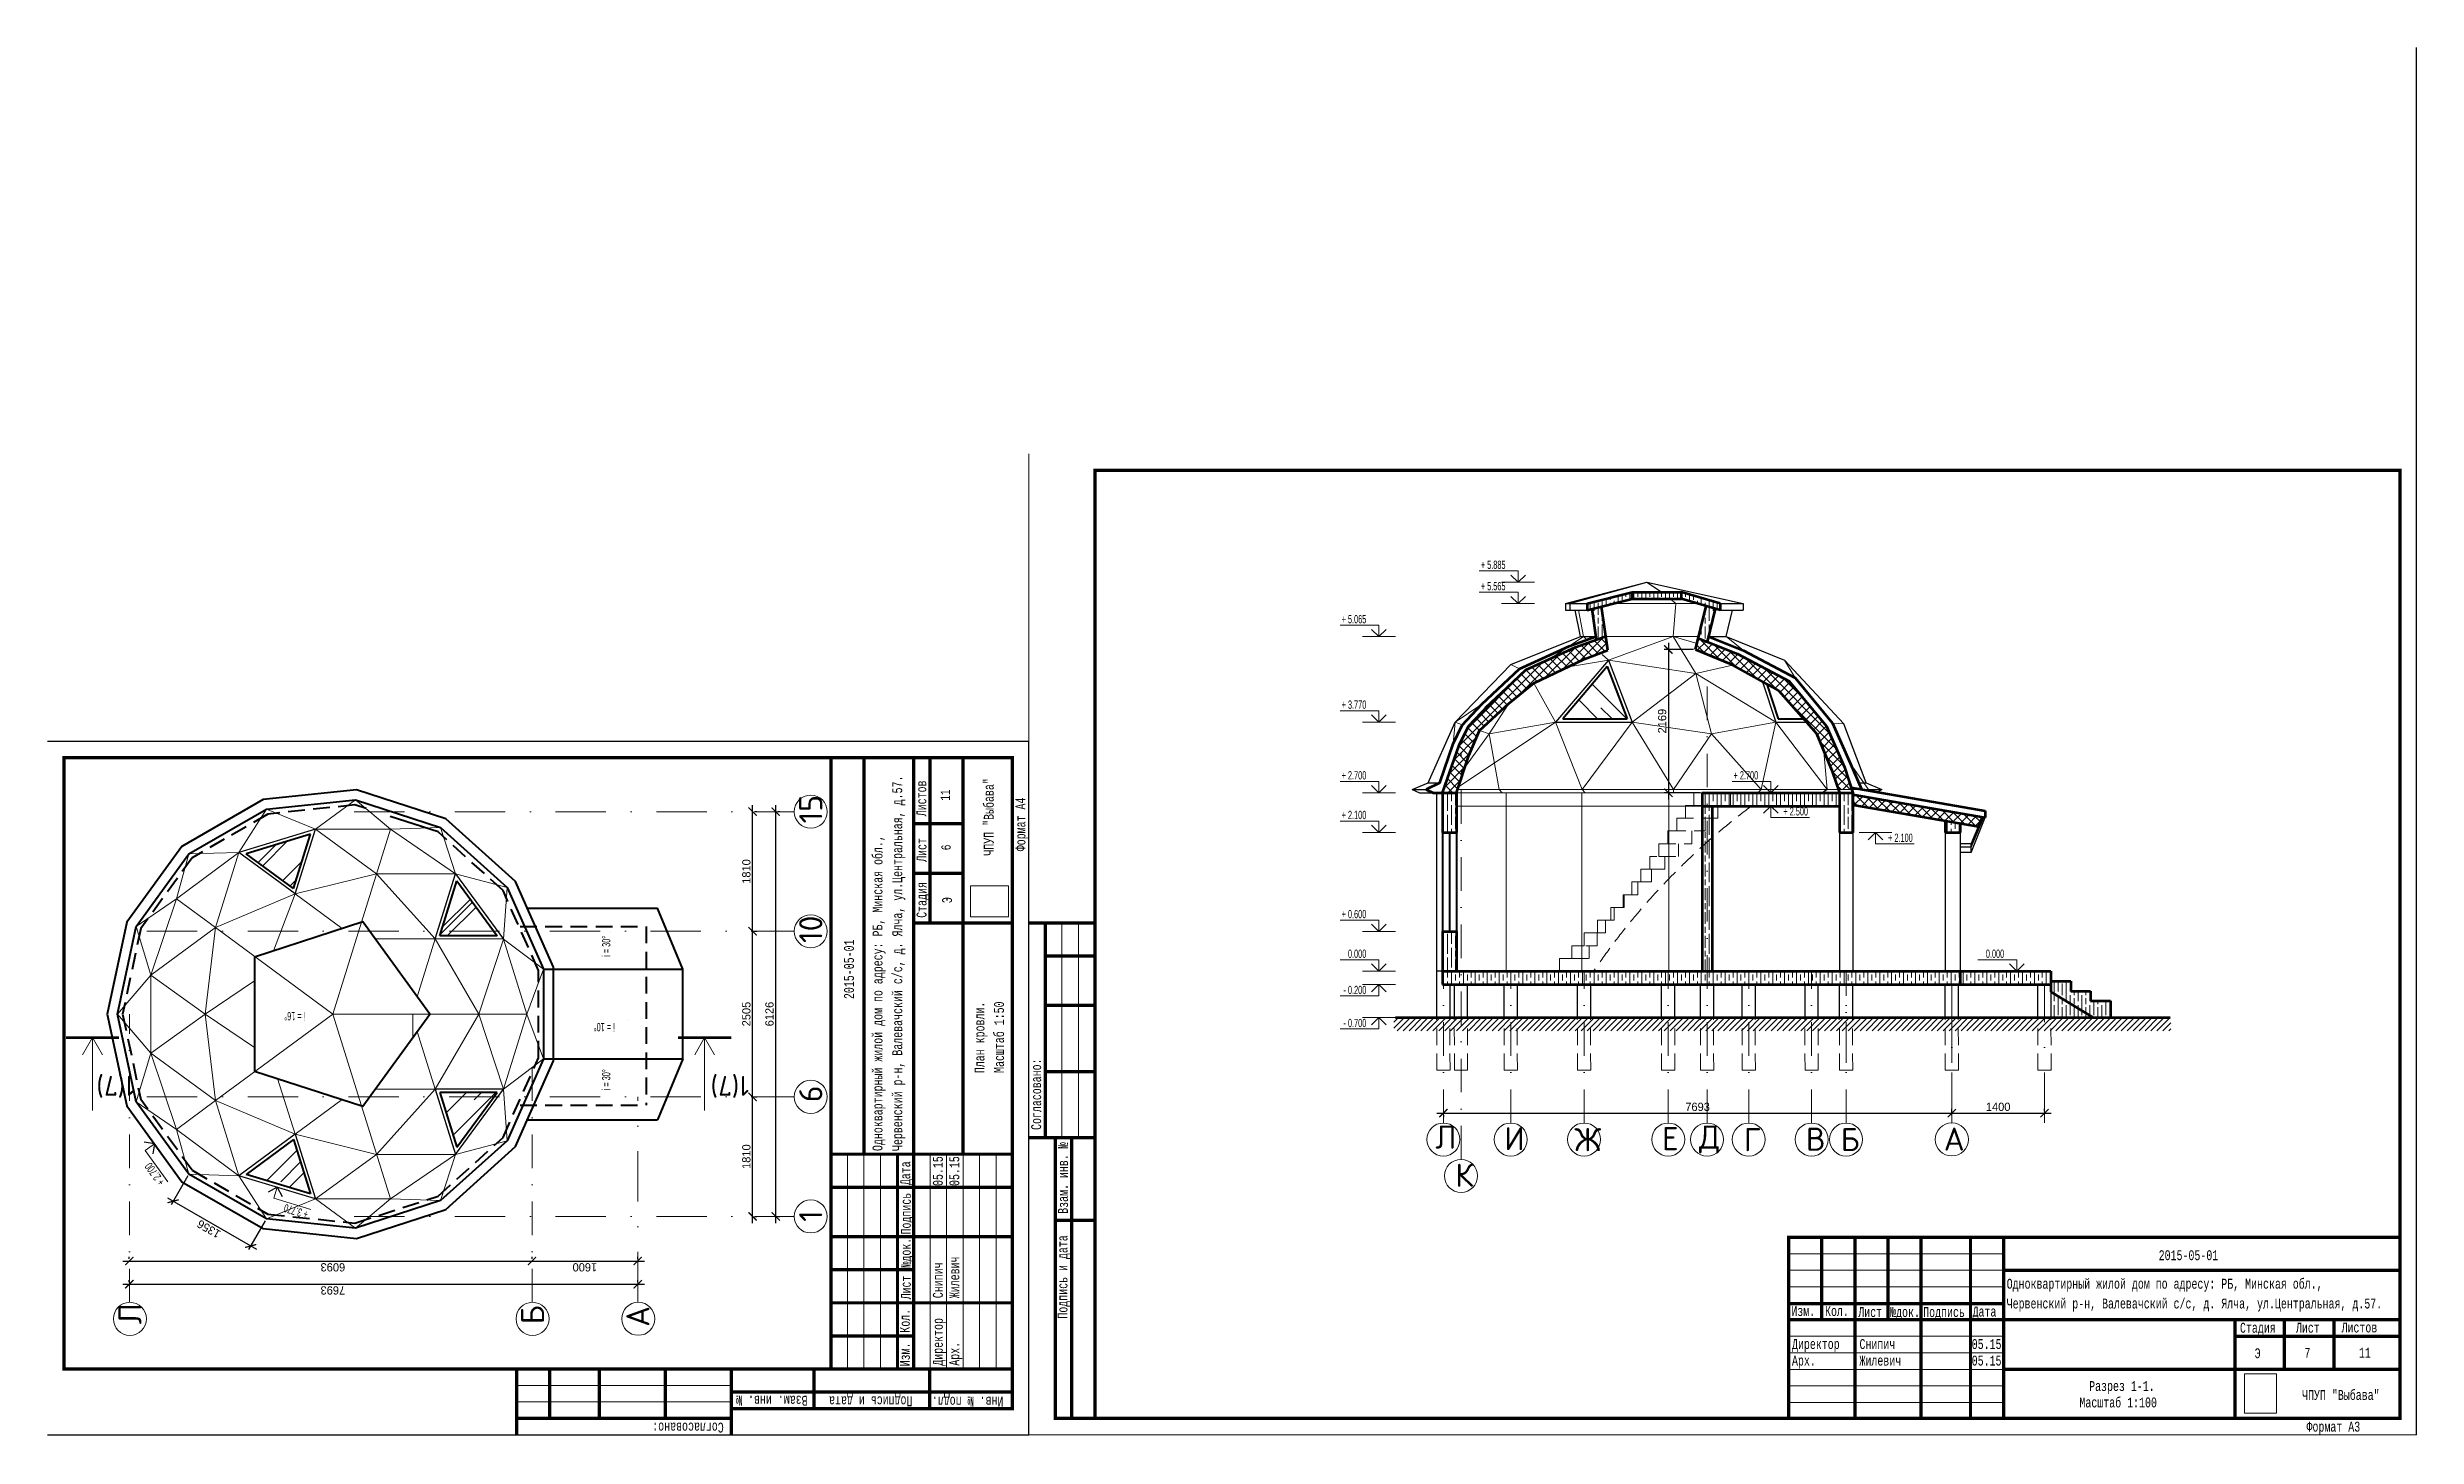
# Model space of a CAD drawing. Header units: millimetres. Extents: x -1532494 to -7068, y -619762 to -143013.
# Drawn here: x -110757 to -74907, y -206038 to -185013 of the extents above; entities that cross this region are included whole.
import ezdxf

# ---------------------------------------------------------------- set-up
doc = ezdxf.new("R2010")
doc.units = ezdxf.units.MM
for name, pattern in [('DASHED', [19.05, 12.7, -6.35]), ('GOST2.303 5', [24, 20, -1.5, 1, -1.5]), ('штриховая', [19.05, 12.7, -6.35]), ('штрихпунктирнаяX2', [50.8, 25.4, -12.7, 0, -12.7])]:
    doc.linetypes.add(name, pattern=pattern)
doc.layers.get('0').update_dxf_attribs({"color": 251, "lineweight": 15})
for name, color, linetype, lineweight in [('заливка', 252, 'Continuous', 13), ('Кровля', 170, 'Continuous', 40), ('линия', 7, 'Continuous', 30), ('окна', 142, 'Continuous', 20), ('Окно', 144, 'Continuous', 40), ('Оси', 7, 'штрихпунктирнаяX2', 18), ('размеры', 7, 'Continuous', 18), ('разрез', 7, 'Continuous', 80), ('Стены', 7, 'Continuous', 60), ('уровень земли', 7, 'Continuous', 120), ('штриховая', 160, 'штриховая', 18), ('штриховая стены', 250, 'штриховая', 40)]:
    doc.layers.add(name, color=color, linetype=linetype, lineweight=lineweight)
doc.layers.add('рамка', color=105, linetype='Continuous', lineweight=30, plot=False)
doc.styles.add('GOST', font='cour.ttf', dxfattribs={"width": 0.6, "height": 3})
doc.styles.add('Style1', font='cour.ttf', dxfattribs={"width": 0.61, "height": 2.5})
doc.styles.add('style2', font='cour.ttf', dxfattribs={"width": 0.6, "height": 3})
doc.dimstyles.new('ISO-25', dxfattribs={"dimscale": 50, "dimtxt": 2.5, "dimasz": 2.5, "dimexe": 1.25, "dimexo": 0.625, "dimtad": 1, "dimdec": 0, "dimtxsty": 'Standard', "dimblk": 'ARCHTICK', "dimcen": 2.5, "dimdle": 2, "dimclrt": 256, "dimadec": 0, "dimazin": 0, "dimtfac": 1, "dimtdec": 0, "dimtmove": 1, "dimatfit": 2, "dimfxl": 1, "dimarcsym": 0})
picture_1 = doc.add_image_def('image1.jpg', size_in_pixel=(187, 229))
picture_2 = doc.add_image_def('image2.jpg', size_in_pixel=(187, 229))
picture_3 = doc.add_image_def('image3.jpg', size_in_pixel=(187, 229))
pattern_1 = [(225, (168057963.9, 308240142.55), (-646.5784407, -1724.2091752), [11430, -1524, 3810, -762]), (225, (168057516.7, 308239156.5), (1255.4398057, -177.8090712), [2286, -251.46, 4572, -571.5]), (225, (168058152.47, 308239415.15), (-2440.8336137, -3162.84620584), [6096, -1066.8, 3048, -762])]
pattern_2 = [(225, (168060892.9, 308241383.5), (-646.5784407, -1724.2091752), [11430, -1524, 3810, -762]), (225, (168060445.6, 308240397.4), (1255.4398057, -177.8090712), [2286, -251.46, 4572, -571.5]), (225, (168061081.45, 308240656.07), (-2440.8336137, -3162.84620584), [6096, -1066.8, 3048, -762])]
pattern_3 = [(90, (-77270.66, 140.27), (180, -1e-14), [300, -60]), (90, (-77210.66, 80.27), (180, -1e-14), [180, -45, 90, -45]), (90, (-77150.66, -9.73), (180, -1e-14), [300, -60])]

msp = doc.modelspace()

# ---------------------------------------------------------------- texts
at = {"color": 7, "width": 730.487, "style": 'Style1'}
for s, insert, char_height, attachment_point, rotation in [('{\\fArial|b0|i0|c0|p34; i =\\fArial|b0|i0|c204|p34; 30\\fArial|b0|i0|c0|p34;%%D}', (-102364, -198808.1), 125, 1, 90), ('{\\fArial|b0|i0|c0|p34; i =\\fArial|b0|i0|c204|p34; 16\\fArial|b0|i0|c0|p34;%%D}', (-106823.5, -199738.9), 125, 1, 180), ('{\\fArial|b0|i0|c0|p34; i =\\fArial|b0|i0|c204|p34; \\fArial|b0|i0|c0|p34;1\\fArial|b0|i0|c204|p34;0\\fArial|b0|i0|c0|p34;%%D}', (-102489.9, -199903.7), 125.0001, 3, 180), ('{\\fArial|b0|i0|c0|p34; i =\\fArial|b0|i0|c204|p34; 30\\fArial|b0|i0|c0|p34;%%D}', (-102364, -200478.4), 125, 3, 90)]:
    msp.add_mtext(s, dxfattribs=dict(at, insert=insert, char_height=char_height, attachment_point=attachment_point, rotation=rotation))
at = {"layer": 'размеры', "color": 7, "linetype": 'ByBlock', "style": 'style2', "width": 0.6}
msp.add_text('11', height=141.19, rotation=90, dxfattribs=at).set_placement((-97101.3, -196414.1))
at = {"layer": 'размеры', "style": 'GOST', "width": 0.6}
msp.add_text('Формат А4', height=150, rotation=90, dxfattribs=at).set_placement((-95958, -197179.2))
at = {"layer": 'размеры', "color": 10, "linetype": 'ByBlock', "style": 'style2', "width": 0.6}
msp.add_text('6', height=141.2, rotation=90, dxfattribs=at).set_placement((-97088.2, -197164.1))
at = {"layer": 'размеры', "color": 7, "linetype": 'GOST2.303 5', "style": 'style2', "width": 0.6}
for s, rotation, p in [('План кровли.', 90, (-96578, -200537.6)), (' Масштаб 1:50', 90, (-96281.9, -200625)), ('Согласовано:', 90, (-95720.3, -201397.6)), ('Взам. инв. №', 90, (-95314.3, -202666.6)), ('Подпись и дата', 90, (-95322, -204252.9)), ('Взам. инв. №', 180, (-99253.7, -205420.6)), ('Подпись и дата', 180, (-97667.5, -205428.4)), ('Инв. № подл.', 180, (-96291.8, -205435.4)), ('Согласовано:', 180, (-100522.8, -205826.7))]:
    msp.add_text(s, height=150, rotation=rotation, dxfattribs=at).set_placement(p)
at = {"layer": 'размеры', "color": 6, "linetype": 'GOST2.303 5', "style": 'style2', "width": 0.6}
msp.add_text('7', height=150, dxfattribs=at).set_placement((-76604.2, -204845.6))
at = {"layer": 'размеры', "linetype": 'GOST2.303 5', "style": 'style2', "width": 0.6}
msp.add_text('11', height=150, dxfattribs=at).set_placement((-75779.6, -204842.9))
at = {"layer": 'размеры', "color": 7, "linetype": 'GOST2.303 5', "style": 'style2', "width": 0.6}
for s, p in [('Разрез 1-1.', (-79862.3, -205347.6)), ('Масштаб 1:100', (-80008.9, -205596.3))]:
    msp.add_text(s, height=150, dxfattribs=at).set_placement(p)
at = {"layer": 'размеры', "style": 'GOST', "width": 0.6}
msp.add_text('Формат А3', height=150, dxfattribs=at).set_placement((-76572.8, -205962.4))
at = {"layer": 'размеры', "color": 7, "char_height": 125, "width": 730.487, "style": 'Style1'}
for s, insert, attachment_point in [('{\\fArial|b0|i0|c204|p34;+ 5.885}', (-88693.3, -192781.4), 3), ('{\\fArial|b0|i0|c204|p34;+ 5.565}', (-88693.3, -193104.3), 3), ('{\\fArial|b0|i0|c204|p34;+ 5.065}', (-90800, -193604.3), 3), ('{\\fArial|b0|i0|c204|p34;+ 3.770}', (-90800, -194897.7), 3), ('{\\fArial|b0|i0|c204|p34;+ 2.700}', (-90800, -195967.5), 3), ('{\\fArial|b0|i0|c204|p34;+ 2.700}', (-84869.6, -195967.5), 3), ('{\\fArial|b0|i0|c204|p34;+ 2.100}', (-90800, -196567.5), 3), ('{\\fArial|b0|i0|c204|p34;+ 2.500}', (-84488.7, -196639.6), 7), ('{\\fArial|b0|i0|c204|p34;+ 2.100}', (-82904.5, -197039.6), 7), ('{\\fArial|b0|i0|c204|p34;+ 0.600}', (-90800, -198067.5), 3), ('{\\fArial|b0|i0|c204|p34; 0.000}', (-90800, -198667.5), 3), ('{\\fArial|b0|i0|c204|p34; 0.000}', (-81147.6, -198667.5), 3), ('{\\fArial|b0|i0|c204|p34; - 0.200}', (-90800, -199342.7), 9), ('{\\fArial|b0|i0|c204|p34; - 0.700}', (-90800, -199842.7), 9)]:
    msp.add_mtext(s, dxfattribs=dict(at, insert=insert, attachment_point=attachment_point))
at = {"layer": 'размеры'}
for s, insert, char_height, attachment_point, rotation in [('{\\fISOCPEUR|b0|i0|c204|p34;15}', (-99381.6, -196757.1), 350, 1, 90), ('{\\fISOCPEUR|b0|i0|c204|p34;10}', (-99381.6, -198567.5), 350, 1, 90), ('{\\fISOCPEUR|b0|i0|c204|p34;1(\\fISOCPEUR|b0|i0|c0|p34;7\\fISOCPEUR|b0|i0|c204|p34;)}', (-110016.2, -200879.7), 300, 3, 180), ('{\\fISOCPEUR|b0|i0|c204|p34;1(\\fISOCPEUR|b0|i0|c0|p34;7\\fISOCPEUR|b0|i0|c204|p34;)}', (-100722.6, -200879.7), 300, 3, 180), ('{\\fISOCPEUR|b0|i0|c204|p34;6}', (-99381.6, -200977.6), 350, 1, 90), ('{\\fISOCPEUR|b0|i0|c204|p34;1}', (-99381.6, -202788), 350, 1, 90), ('{\\fISOCPEUR|b0|i0|c204|p34;Л}', (-109683.3, -204337.5), 350, 1, 90), ('{\\fISOCPEUR|b0|i0|c204|p34;Б}', (-103590.6, -204337.5), 350, 1, 90), ('{\\fISOCPEUR|b0|i0|c204|p34;А}', (-101997.4, -204376.6), 350, 1, 90)]:
    msp.add_mtext_dynamic_manual_height_columns(s, width=6.114, gutter_width=12.5, heights=[0], dxfattribs=dict(at, insert=insert, char_height=char_height, attachment_point=attachment_point, rotation=rotation))
at = {"layer": 'размеры', "char_height": 350, "attachment_point": 1}
for s, insert in [('{\\fISOCPEUR|b0|i0|c204|p34;Л}', (-89755.1, -201329.9)), ('{\\fISOCPEUR|b0|i0|c204|p34;И}', (-88710.9, -201353.2)), ('{\\fISOCPEUR|b0|i0|c204|p34;Ж}', (-87651.3, -201368.5)), ('{\\fISOCPEUR|b0|i0|c204|p34;Е}', (-86328, -201353.2)), ('{\\fISOCPEUR|b0|i0|c204|p34;Д}', (-85765.2, -201329.9)), ('{\\fISOCPEUR|b0|i0|c204|p34;Г}', (-85087.1, -201369)), ('{\\fISOCPEUR|b0|i0|c204|p34;В}', (-84147.5, -201361.2)), ('{\\fISOCPEUR|b0|i0|c204|p34;Б}', (-83621.8, -201367.3)), ('{\\fISOCPEUR|b0|i0|c204|p34;А}', (-82061.5, -201359.6)), ('{\\fISOCPEUR|b0|i0|c204|p34;К}', (-89452, -201906.3))]:
    msp.add_mtext_dynamic_manual_height_columns(s, width=6.114, gutter_width=12.5, heights=[0], dxfattribs=dict(at, insert=insert))
at = {"layer": 'размеры', "color": 7, "char_height": 125, "width": 730.487, "attachment_point": 3, "style": 'Style1'}
for s, insert, rotation in [('{\\fArial|b0|i0|c204|p34;+ 2.700}', (-109292.5, -201951.7), 125.72622), ('{\\fArial|b0|i0|c204|p34;+ 3.770}', (-107193.4, -202633.9), 163.01136)]:
    msp.add_mtext(s, dxfattribs=dict(at, insert=insert, rotation=rotation))

# ---------------------------------------------------------------- blocks, each defined once
blk = doc.blocks.new('вакепкеакепке')
at = {"color": 7, "linetype": 'GOST2.303 5'}
for p, q in [((168051385, 308359340), (168057885, 308359340)), ((168051385, 308358840), (168057885, 308358840)), ((168051385, 308358340), (168057885, 308358340)), ((168051385, 308356840), (168057885, 308356840)), ((168051385, 308356340), (168057885, 308356340)), ((168051385, 308355840), (168057885, 308355840)), ((168051385, 308355340), (168057885, 308355340)), ((168051385, 308354840), (168057885, 308354840))]:
    blk.add_line(p, q, dxfattribs=at)
at = {"const_width": 100}
blk.add_lwpolyline([(168051385, 308359840), (168069885, 308359840), (168069885, 308354353), (168051385, 308354353)], close=True, dxfattribs=at)
for points in [[(168052385, 308359840), (168052385, 308357340)], [(168053385, 308359887), (168053385, 308354400)], [(168054385, 308359887), (168054385, 308357340)], [(168055385, 308354400), (168055385, 308359887)], [(168056885, 308359887), (168056885, 308354400)], [(168057885, 308354353), (168057885, 308359840)], [(168057931, 308358840), (168069885, 308358840)], [(168057885, 308357826), (168051385, 308357826)], [(168057885, 308357340), (168051385, 308357340)], [(168057885, 308357340), (168069885, 308357340)], [(168064885, 308354353), (168064885, 308357340)], [(168064885, 308356840), (168069885, 308356840)], [(168066385, 308357340), (168066385, 308355840)], [(168067885, 308357340), (168067885, 308355840)], [(168057885, 308355840), (168069885, 308355840)]]:
    blk.add_lwpolyline(points, dxfattribs=at)
at = {"color": 7, "linetype": 'GOST2.303 5', "style": 'style2', "width": 0.6}
for s, p in [('2015-05-01', (168062579, 308359144)), ('Одноквартирный жилой дом по адресу: РБ, Минская обл.,  ', (168057980, 308358281)), ('Изм.', (168051464, 308357455)), ('Кол.', (168052482, 308357455)), ('Лист', (168053488, 308357424)), ('№док.', (168054453, 308357424)), ('Подпись', (168055453, 308357424)), ('Дата', (168056947, 308357439)), ('Червенский р-н, Валевачский с/с, д. Ялча, ул.Центральная, д.57. ', (168057980, 308357683)), ('Стадия', (168065039, 308356948)), ('Лист', (168066732, 308356949)), ('Листов', (168068113, 308356956)), ('Арх.', (168051482, 308355955)), ('Директор', (168051482, 308356455)), ('Жилевич', (168053525, 308355955)), ('Снипич', (168053525, 308356455)), ('05.15', (168056921, 308356455)), ('05.15', (168056921, 308355955)), ('Э', (168065484, 308356176)), ('ЧПУП "Выбава"', (168066920, 308354914))]:
    blk.add_text(s, height=300, dxfattribs=at).set_placement(p)
blk = doc.blocks.new('_ArchTick')
at = {"color": 0, "linetype": 'ByBlock', "const_width": 0.15}
blk.add_lwpolyline([(-0.5, -0.5), (0.5, 0.5)], dxfattribs=at)
blk = doc.blocks.new('*D260')
at = {"layer": 'Defpoints', "color": 0, "transparency": 16777216}
for p in [(-99736, -196580), (-99736, -196580), (-99736, -202706)]:
    blk.add_point(p, dxfattribs=at)
at = {"layer": 'размеры', "color": 0, "lineweight": -2, "transparency": 16777216}
for p, q in [((-99736, -202806), (-99736, -196480)), ((-99705, -196580), (-99674, -196580)), ((-99705, -202706), (-99674, -202706))]:
    blk.add_line(p, q, dxfattribs=at)
at = {"layer": 'размеры', "color": 0, "lineweight": -2, "transparency": 16777216, "xscale": 125, "yscale": 125, "zscale": 125}
for p, rotation in [((-99736, -196580), 90), ((-99736, -202706), 270)]:
    blk.add_blockref('_ArchTick', p, dxfattribs=dict(at, rotation=rotation))
at = {"layer": 'размеры', "transparency": 16777216, "insert": (-99830, -199643), "char_height": 125, "attachment_point": 5, "rotation": 90}
blk.add_mtext('6126', dxfattribs=at)
blk = doc.blocks.new('*D256')
at = {"layer": 'Defpoints', "color": 0, "transparency": 16777216}
for p in [(-109517, -203731), (-101824, -203731), (-101824, -203731)]:
    blk.add_point(p, dxfattribs=at)
at = {"layer": 'размеры', "color": 0, "lineweight": -2, "transparency": 16777216}
for p, q in [((-109617, -203731), (-101724, -203731)), ((-109517, -203700), (-109517, -203669)), ((-101824, -203700), (-101824, -203669))]:
    blk.add_line(p, q, dxfattribs=at)
at = {"layer": 'размеры', "color": 0, "lineweight": -2, "transparency": 16777216, "xscale": 125, "yscale": 125, "zscale": 125, "rotation": 180}
blk.add_blockref('_ArchTick', (-109517, -203731), dxfattribs=at)
at = {"layer": 'размеры', "color": 0, "lineweight": -2, "transparency": 16777216, "xscale": 125, "yscale": 125, "zscale": 125}
blk.add_blockref('_ArchTick', (-101824, -203731), dxfattribs=at)
at = {"layer": 'размеры', "transparency": 16777216, "insert": (-106437, -203825), "char_height": 125, "attachment_point": 5, "rotation": 180}
blk.add_mtext('7693', dxfattribs=at)
blk = doc.blocks.new('*D257')
at = {"layer": 'Defpoints', "color": 0, "transparency": 16777216}
for p in [(-100086, -200896), (-100086, -200896), (-100086, -202706)]:
    blk.add_point(p, dxfattribs=at)
at = {"layer": 'размеры', "color": 0, "lineweight": -2, "transparency": 16777216}
for p, q in [((-100086, -202806), (-100086, -200796)), ((-100055, -200896), (-100024, -200896)), ((-100055, -202706), (-100024, -202706))]:
    blk.add_line(p, q, dxfattribs=at)
at = {"layer": 'размеры', "color": 0, "lineweight": -2, "transparency": 16777216, "xscale": 125, "yscale": 125, "zscale": 125}
for p, rotation in [((-100086, -200896), 90), ((-100086, -202706), 270)]:
    blk.add_blockref('_ArchTick', p, dxfattribs=dict(at, rotation=rotation))
at = {"layer": 'размеры', "transparency": 16777216, "insert": (-100180, -201801), "char_height": 125, "attachment_point": 5, "rotation": 90}
blk.add_mtext('1810', dxfattribs=at)
blk = doc.blocks.new('*D258')
at = {"layer": 'Defpoints', "color": 0, "transparency": 16777216}
for p in [(-100086, -198391), (-100086, -198391), (-100086, -200896)]:
    blk.add_point(p, dxfattribs=at)
at = {"layer": 'размеры', "color": 0, "lineweight": -2, "transparency": 16777216}
for p, q in [((-100086, -200996), (-100086, -198291)), ((-100055, -198391), (-100024, -198391)), ((-100055, -200896), (-100024, -200896))]:
    blk.add_line(p, q, dxfattribs=at)
at = {"layer": 'размеры', "color": 0, "lineweight": -2, "transparency": 16777216, "xscale": 125, "yscale": 125, "zscale": 125}
for p, rotation in [((-100086, -198391), 90), ((-100086, -200896), 270)]:
    blk.add_blockref('_ArchTick', p, dxfattribs=dict(at, rotation=rotation))
at = {"layer": 'размеры', "transparency": 16777216, "insert": (-100180, -199643), "char_height": 125, "attachment_point": 5, "rotation": 90}
blk.add_mtext('2505', dxfattribs=at)
blk = doc.blocks.new('*D259')
at = {"layer": 'Defpoints', "color": 0, "transparency": 16777216}
for p in [(-100086, -196580), (-100086, -196580), (-100086, -198391)]:
    blk.add_point(p, dxfattribs=at)
at = {"layer": 'размеры', "color": 0, "lineweight": -2, "transparency": 16777216}
for p, q in [((-100086, -198491), (-100086, -196480)), ((-100055, -196580), (-100024, -196580)), ((-100055, -198391), (-100024, -198391))]:
    blk.add_line(p, q, dxfattribs=at)
at = {"layer": 'размеры', "color": 0, "lineweight": -2, "transparency": 16777216, "xscale": 125, "yscale": 125, "zscale": 125}
for p, rotation in [((-100086, -196580), 90), ((-100086, -198391), 270)]:
    blk.add_blockref('_ArchTick', p, dxfattribs=dict(at, rotation=rotation))
at = {"layer": 'размеры', "transparency": 16777216, "insert": (-100180, -197486), "char_height": 125, "attachment_point": 5, "rotation": 90}
blk.add_mtext('1810', dxfattribs=at)
blk = doc.blocks.new('*D261')
at = {"layer": 'Defpoints', "color": 0, "ltscale": 20, "transparency": 16777216}
for p in [(-108618, -202066), (-107444, -202744), (-107680, -203153)]:
    blk.add_point(p, dxfattribs=at)
at = {"layer": 'размеры', "color": 0, "lineweight": -2, "ltscale": 20, "transparency": 16777216}
for p, q in [((-108633, -202093), (-108886, -202530)), ((-108941, -202426), (-107594, -203203)), ((-107460, -202771), (-107712, -203207))]:
    blk.add_line(p, q, dxfattribs=at)
at = {"layer": 'размеры', "color": 0, "lineweight": -2, "ltscale": 20, "transparency": 16777216, "xscale": 125, "yscale": 125, "zscale": 125}
for p, rotation in [((-108854, -202476), 150.0000000004392), ((-107680, -203153), 330.0000000004392)]:
    blk.add_blockref('_ArchTick', p, dxfattribs=dict(at, rotation=rotation))
at = {"layer": 'размеры', "ltscale": 20, "transparency": 16777216, "insert": (-108314, -202896), "char_height": 125, "attachment_point": 5, "rotation": 150}
blk.add_mtext('1356', dxfattribs=at)
blk = doc.blocks.new('*D262')
at = {"layer": 'Defpoints', "color": 0, "transparency": 16777216}
for p in [(-109517, -203381), (-103424, -203381), (-103424, -203381)]:
    blk.add_point(p, dxfattribs=at)
at = {"layer": 'размеры', "color": 0, "lineweight": -2, "transparency": 16777216}
for p, q in [((-109617, -203381), (-103324, -203381)), ((-109517, -203350), (-109517, -203319)), ((-103424, -203350), (-103424, -203319))]:
    blk.add_line(p, q, dxfattribs=at)
at = {"layer": 'размеры', "color": 0, "lineweight": -2, "transparency": 16777216, "xscale": 125, "yscale": 125, "zscale": 125, "rotation": 180}
blk.add_blockref('_ArchTick', (-109517, -203381), dxfattribs=at)
at = {"layer": 'размеры', "color": 0, "lineweight": -2, "transparency": 16777216, "xscale": 125, "yscale": 125, "zscale": 125}
blk.add_blockref('_ArchTick', (-103424, -203381), dxfattribs=at)
at = {"layer": 'размеры', "transparency": 16777216, "insert": (-106437, -203475), "char_height": 125, "attachment_point": 5, "rotation": 180}
blk.add_mtext('6093', dxfattribs=at)
blk = doc.blocks.new('*D263')
at = {"layer": 'Defpoints', "color": 0, "transparency": 16777216}
for p in [(-103424, -203381), (-101824, -203381), (-101824, -203381)]:
    blk.add_point(p, dxfattribs=at)
at = {"layer": 'размеры', "color": 0, "lineweight": -2, "transparency": 16777216}
for p, q in [((-103524, -203381), (-101724, -203381)), ((-103424, -203350), (-103424, -203319)), ((-101824, -203350), (-101824, -203319))]:
    blk.add_line(p, q, dxfattribs=at)
at = {"layer": 'размеры', "color": 0, "lineweight": -2, "transparency": 16777216, "xscale": 125, "yscale": 125, "zscale": 125, "rotation": 180}
blk.add_blockref('_ArchTick', (-103424, -203381), dxfattribs=at)
at = {"layer": 'размеры', "color": 0, "lineweight": -2, "transparency": 16777216, "xscale": 125, "yscale": 125, "zscale": 125}
blk.add_blockref('_ArchTick', (-101824, -203381), dxfattribs=at)
at = {"layer": 'размеры', "transparency": 16777216, "insert": (-102624, -203475), "char_height": 125, "attachment_point": 5, "rotation": 180}
blk.add_mtext('1600', dxfattribs=at)
blk = doc.blocks.new('*D334')
at = {"layer": 'Defpoints', "color": 0, "ltscale": 20, "transparency": 16777216}
for p in [(-89633, -201142), (-81940, -201142), (-81940, -201205)]:
    blk.add_point(p, dxfattribs=at)
at = {"layer": 'размеры', "color": 0, "lineweight": -2, "ltscale": 20, "transparency": 16777216}
for p, q in [((-81940, -201173), (-81940, -201080)), ((-89733, -201142), (-81840, -201142)), ((-89633, -201173), (-89633, -201205))]:
    blk.add_line(p, q, dxfattribs=at)
at = {"layer": 'размеры', "color": 0, "lineweight": -2, "ltscale": 20, "transparency": 16777216, "xscale": 125, "yscale": 125, "zscale": 125, "rotation": 180}
blk.add_blockref('_ArchTick', (-89633, -201142), dxfattribs=at)
at = {"layer": 'размеры', "color": 0, "lineweight": -2, "ltscale": 20, "transparency": 16777216, "xscale": 125, "yscale": 125, "zscale": 125}
blk.add_blockref('_ArchTick', (-81940, -201142), dxfattribs=at)
at = {"layer": 'размеры', "ltscale": 20, "transparency": 16777216, "insert": (-85787, -201048), "char_height": 125, "attachment_point": 5}
blk.add_mtext('7693', dxfattribs=at)
blk = doc.blocks.new('*D384')
at = {"layer": 'Defpoints', "color": 0, "ltscale": 20, "transparency": 16777216}
for p in [(-85817, -194126), (-86229, -196295), (-85718, -196295)]:
    blk.add_point(p, dxfattribs=at)
at = {"layer": 'размеры', "color": 0, "lineweight": -2, "ltscale": 20, "transparency": 16777216}
for p, q in [((-85848, -194126), (-86291, -194126)), ((-86229, -194026), (-86229, -196395)), ((-85749, -196295), (-86291, -196295))]:
    blk.add_line(p, q, dxfattribs=at)
at = {"layer": 'размеры', "color": 0, "lineweight": -2, "ltscale": 20, "transparency": 16777216, "xscale": 125, "yscale": 125, "zscale": 125}
for p, rotation in [((-86229, -194126), 90), ((-86229, -196295), 270)]:
    blk.add_blockref('_ArchTick', p, dxfattribs=dict(at, rotation=rotation))
at = {"layer": 'размеры', "ltscale": 20, "transparency": 16777216, "insert": (-86323, -195210), "char_height": 125, "attachment_point": 5, "rotation": 90}
blk.add_mtext('2169', dxfattribs=at)
blk = doc.blocks.new('*D385')
at = {"color": 0, "lineweight": -2, "ltscale": 20, "transparency": 16777216}
for p, q in [((-81940, -201111), (-81940, -201080)), ((-80538, -201111), (-80538, -201080)), ((-82040, -201142), (-80438, -201142))]:
    blk.add_line(p, q, dxfattribs=at)
at = {"layer": 'Defpoints', "color": 0, "ltscale": 20, "transparency": 16777216}
for p in [(-81940, -201142), (-80538, -201142), (-80538, -201142)]:
    blk.add_point(p, dxfattribs=at)
at = {"color": 0, "lineweight": -2, "ltscale": 20, "transparency": 16777216, "xscale": 125, "yscale": 125, "zscale": 125, "rotation": 180}
blk.add_blockref('_ArchTick', (-81940, -201142), dxfattribs=at)
at = {"color": 0, "lineweight": -2, "ltscale": 20, "transparency": 16777216, "xscale": 125, "yscale": 125, "zscale": 125}
blk.add_blockref('_ArchTick', (-80538, -201142), dxfattribs=at)
at = {"ltscale": 20, "transparency": 16777216, "insert": (-81239, -201048), "char_height": 125, "attachment_point": 5}
blk.add_mtext('1400', dxfattribs=at)

# ---------------------------------------------------------------- dimensions: what is measured, and where the dimension line sits
at = {"ltscale": 20}
dim = msp.add_linear_dim(base=(-80537.9, -201142.2), p1=(-81940.1, -201142.2), p2=(-80537.9, -201142.2), text='1400', dimstyle='ISO-25', dxfattribs=at)
dim.commit()
dim.dimension.update_dxf_attribs({"geometry": '*D385', "text_midpoint": (-81239, -201048.5)})
at = {"layer": 'размеры', "ltscale": 20}
dim = msp.add_linear_dim(base=(-86229, -196294.8), p1=(-85816.9, -194126), p2=(-85718, -196294.8), angle=90, dimstyle='ISO-25', dxfattribs=at)
dim.commit()
dim.dimension.update_dxf_attribs({"geometry": '*D384', "text_midpoint": (-86322.7, -195210.4)})
at = {"layer": 'размеры'}
for base, p1, p2, picture, middle in [((-100086.3, -196580.4), (-100086.3, -198390.8), (-100086.3, -196580.4), '*D259', (-100180.1, -197485.6)), ((-99736.3, -196580.4), (-99736.3, -202706.4), (-99736.3, -196580.4), '*D260', (-99830.1, -199643.4)), ((-100086.3, -198390.8), (-100086.3, -200896), (-100086.3, -198390.8), '*D258', (-100180.1, -199643.4)), ((-100086.3, -200896), (-100086.3, -202706.4), (-100086.3, -200896), '*D257', (-100180.1, -201801.2))]:
    dim = msp.add_linear_dim(base=base, p1=p1, p2=p2, angle=90, dimstyle='ISO-25', dxfattribs=at)
    dim.commit()
    dim.dimension.update_dxf_attribs({"geometry": picture, "text_midpoint": middle})
at = {"layer": 'размеры', "ltscale": 20}
dim = msp.add_linear_dim(base=(-81940.1, -201142.2), p1=(-89633, -201142.2), p2=(-81940.1, -201204.7), dimstyle='ISO-25', dxfattribs=at)
dim.commit()
dim.dimension.update_dxf_attribs({"geometry": '*D334', "text_midpoint": (-85786.5, -201048.5)})
dim = msp.add_aligned_dim(p1=(-108617.9, -202065.9), p2=(-107443.9, -202743.7), distance=-473, dimstyle='ISO-25', dxfattribs=at)
dim.commit()
dim.dimension.update_dxf_attribs({"geometry": '*D261', "text_midpoint": (-108314.3, -202895.6)})
at = {"layer": 'размеры'}
for base, p1, p2, picture, middle in [((-103423.8, -203381.3), (-109516.5, -203381.3), (-103423.8, -203381.3), '*D262', (-106436.5, -203381.3)), ((-101823.7, -203381.3), (-103423.8, -203381.3), (-101823.7, -203381.3), '*D263', (-102623.7, -203381.3)), ((-101823.7, -203731.3), (-109516.5, -203731.3), (-101823.7, -203731.3), '*D256', (-106436.5, -203731.3))]:
    dim = msp.add_linear_dim(base=base, p1=p1, p2=p2, angle=180, dimstyle='ISO-25', dxfattribs=at)
    dim.commit()
    dim.dimension.update_dxf_attribs({"geometry": picture, "text_midpoint": middle, "dimtype": 160})

# ---------------------------------------------------------------- hatches: boundary and pattern name
at = {"layer": 'заливка', "ltscale": 20}
h = msp.add_hatch(dxfattribs=at)
h.set_pattern_fill('GOST_WOOD', color=256, scale=30)
h.set_pattern_definition(pattern_3)
h.paths.add_polyline_path([(-86775.3, -193360.8), (-86775.3, -193260.8), (-87455.9, -193431.7), (-87455.9, -193531.7)])
h.paths.add_polyline_path([(-86031.6, -193260.8), (-86775.3, -193260.8), (-86775.3, -193360.8), (-86031.6, -193360.8), (-85445.6, -193531.7), (-85445.6, -193431.7)])
h = msp.add_hatch(dxfattribs=at)
h.set_pattern_fill('GOST_WOOD', color=256, scale=30)
h.set_pattern_definition(pattern_3)
h.paths.add_polyline_path([(-87239.7, -193477.4), (-87384.6, -193513.8), (-87319, -193979.6), (-87184.7, -193931.7), (-87175.8, -193931.7)])
h.paths.add_polyline_path([(-85517.4, -193510.7), (-85657.5, -193469.9), (-85775.7, -193956.3), (-85638.9, -194010.8)])
h = msp.add_hatch(dxfattribs=at)
h.set_pattern_fill('ANSI37', color=256, scale=30)
h.set_pattern_definition([(45, (-77270.66, 140.27), (-67.35192, 67.35192), []), (135, (-77270.66, 140.27), (-67.35192, -67.35192), [])])
h.paths.add_polyline_path([(-87504.7, -194274.7), (-87146.9, -194137.1), (-87175.8, -193931.7), (-87184.7, -193931.7), (-87636.5, -194092.7), (-88386.2, -194435.5), (-88955.9, -194971.2), (-89253, -195287.4), (-89392.7, -195571.8), (-89647.5, -196294.8), (-89437.4, -196294.8), (-89366.7, -196082), (-89366.7, -195989.5), (-89309.6, -195910.5), (-89249.7, -195730.4), (-89085, -195351.5), (-88644.7, -194943.8), (-88265.9, -194633.9)])
h.paths.add_polyline_path([(-85775.7, -193956.3), (-85816.9, -194126), (-85303, -194338.9), (-84555.8, -194753.3), (-83989, -195397.3), (-83754.1, -195958.6), (-83657.2, -196244.8), (-83456.1, -196244.8), (-83563.3, -195907.3), (-83836.6, -195288.5), (-84403.5, -194604), (-85184.9, -194191.8)])
h.paths.add_polyline_path([(-83440.3, -196322.2), (-83440.3, -196474.4), (-81536, -196802.5), (-81476.2, -196660.6)])
h = msp.add_hatch(dxfattribs=at)
h.set_pattern_fill('GOST_WOOD', color=256, scale=30)
h.set_pattern_definition(pattern_3)
h.paths.add_polyline_path([(-89437.4, -196294.8), (-89647.5, -196294.8), (-89647.5, -196894.8), (-89437.4, -196894.8)])
h.paths.add_polyline_path([(-89437.4, -198394.8), (-89647.5, -198394.8), (-89647.5, -198994.8), (-89633, -198994.8), (-89437.4, -198994.8)])
h.paths.add_polyline_path([(-89366.7, -198994.8), (-89633, -198994.8), (-89633, -199194.8), (-89466.7, -199194.8), (-89366.7, -199194.8)])
h.paths.add_polyline_path([(-88613.9, -198994.8), (-89366.7, -198994.8), (-89366.7, -199194.8), (-88613.9, -199194.8)])
h.paths.add_polyline_path([(-87504.7, -198994.8), (-88613.9, -198994.8), (-88613.9, -199194.8), (-87504.7, -199194.8)])
h.paths.add_polyline_path([(-86231, -198994.8), (-87504.7, -198994.8), (-87504.7, -199194.8), (-86231, -199194.8)])
h.paths.add_polyline_path([(-85643, -198994.8), (-86231, -198994.8), (-86231, -199194.8), (-85643, -199194.8)])
h.paths.add_polyline_path([(-85013, -198994.8), (-85643, -198994.8), (-85643, -199194.8), (-85013, -199194.8)])
h.paths.add_polyline_path([(-84061.2, -198994.8), (-85013, -198994.8), (-85013, -199194.8), (-84061.2, -199194.8)])
h.paths.add_polyline_path([(-83540.3, -198994.8), (-84061.2, -198994.8), (-84061.2, -199194.8), (-83961.2, -199194.8), (-83540.3, -199194.8)])
h.paths.add_polyline_path([(-81940.1, -198994.8), (-83540.3, -198994.8), (-83540.3, -199194.8), (-83440.3, -199194.8), (-81940.1, -199194.8)])
h.paths.add_polyline_path([(-81815.1, -198994.8), (-81940.1, -198994.8), (-81940.1, -199194.8), (-81840.1, -199194.8), (-81815.1, -199194.8)])
h.paths.add_polyline_path([(-80440.1, -198994.8), (-81815.1, -198994.8), (-81815.1, -199194.8), (-80440.1, -199194.8)])
h.paths.add_polyline_path([(-79840.1, -199294.8), (-80140.1, -199294.8), (-80140.1, -199144.8), (-80440.1, -199144.8), (-80440.1, -199194.8), (-80440.1, -199694.8), (-79540.1, -199694.8), (-79540.1, -199444.8), (-79840.1, -199444.8)])
h.paths.add_polyline_path([(-81812.4, -196754.9), (-82040.1, -196715.6), (-82040.1, -196894.8), (-81812.4, -196894.8)])
h.paths.add_polyline_path([(-83440.3, -196294.8), (-83640.3, -196294.8), (-83640.3, -196894.8), (-83440.3, -196894.8)])
h.paths.add_polyline_path([(-83640.3, -196294.8), (-85290.4, -196294.8), (-85290.4, -196485.8), (-85480.5, -196485.8), (-85480.5, -196494.8), (-83640.3, -196494.8)])
h.paths.add_polyline_path([(-85290.4, -196294.8), (-85643, -196294.8), (-85643, -196485.8), (-85290.4, -196485.8)])
h.paths.add_polyline_path([(-85643, -196294.8), (-85718, -196294.8), (-85718, -196485.8), (-85643, -196485.8)])
h.paths.add_polyline_path([(-85643, -196678.8), (-85674, -196678.8), (-85674, -196871.8), (-85718, -196871.8), (-85718, -198994.8), (-85643, -198994.8)])
h.paths.add_polyline_path([(-85568, -196678.8), (-85643, -196678.8), (-85643, -198994.8), (-85568, -198994.8)])
h.paths.add_polyline_path([(-85643, -196494.8), (-85718, -196494.8), (-85718, -196678.8), (-85643, -196678.8)])
h.paths.add_polyline_path([(-85568, -196494.8), (-85643, -196494.8), (-85643, -196678.8), (-85568, -196678.8)])
at = {"layer": 'окна'}
h = msp.add_hatch(dxfattribs=at)
h.set_pattern_fill('AR-RROOF', color=256, scale=30, angle=135)
h.set_pattern_definition([(135, (308355073.3, -168360202.3), (-1724.2091752, 646.5784407), [11430, -1524, 3810, -762]), (135, (308354087.3, -168359755.1), (-177.8090712, -1255.4398057), [2286, -251.46, 4572, -571.5]), (135, (308354345.9, -168360390.86), (-3162.84620584, 2440.8336137), [6096, -1066.8, 3048, -762])])
h.paths.add_polyline_path([(-89651.9, -194944.2), (-88331.9, -194944.2)])
h.paths.add_polyline_path([(-87826.6, -195175), (-87535.6, -194832.5), (-87153.4, -194382.8), (-86850.8, -195175)])
h = msp.add_hatch(dxfattribs=at)
h.set_pattern_fill('AR-RROOF', color=256, scale=30, angle=225)
h.set_pattern_definition(pattern_1)
h.paths.add_polyline_path([(-107294.2, -194703.8), (-107294.2, -196023.8)])
h.paths.add_polyline_path([(-106777.3, -196920.8), (-107262.8, -197068.5), (-107748.3, -197216.2), (-107033.4, -197742.8)])
h = msp.add_hatch(dxfattribs=at)
h.set_pattern_fill('AR-RROOF', color=256, scale=30, angle=225)
h.set_pattern_definition(pattern_2)
h.paths.add_polyline_path([(-104365.2, -195944.8), (-104365.2, -197264.8)])
h.paths.add_polyline_path([(-104561.1, -197628.4), (-104690.3, -198042.7), (-104819.4, -198457.1), (-103953.1, -198458.1)])
h = msp.add_hatch(dxfattribs=at)
h.set_pattern_fill('AR-RROOF', color=256, scale=30, angle=225)
h.set_pattern_definition(pattern_2)
h.paths.add_polyline_path([(-104365.2, -203341.8), (-104365.2, -202021.8)])
h.paths.add_polyline_path([(-104561.1, -201658.2), (-104690.3, -201243.8), (-104819.4, -200829.4), (-103953.1, -200828.5)])
h = msp.add_hatch(dxfattribs=at)
h.set_pattern_fill('AR-RROOF', color=256, scale=30, angle=225)
h.set_pattern_definition(pattern_1)
h.paths.add_polyline_path([(-107294.2, -204582.7), (-107294.2, -203262.7)])
h.paths.add_polyline_path([(-106777.3, -202365.7), (-107262.8, -202218), (-107748.3, -202070.3), (-107033.4, -201543.7)])
at = {"layer": 'размеры', "ltscale": 20}
h = msp.add_hatch(dxfattribs=at)
h.set_pattern_fill('ANSI31', color=256, scale=20)
h.set_pattern_definition([(45, (-443626.34, -30987.275), (-44.901281, 44.901281), [])])
h.paths.add_polyline_path([(-90384.8, -199694.8), (-78628.2, -199694.8), (-78628.2, -199894.8), (-90384.8, -199894.8)])

# ---------------------------------------------------------------- linework, layer by layer
at = {"ltscale": 20}
for p, q in [((-88017.1, -194266.7), (-87514.7, -193931.7)), ((-87514.7, -193931.7), (-87462.7, -193980.5)), ((-87136.8, -194286.1), (-86156.7, -193931.7)), ((-86156.7, -193931.7), (-85815.5, -194487.4)), ((-86156.7, -193931.7), (-85794.7, -194034.8)), ((-85092.7, -194141.8), (-85353.9, -193931.6)), ((-87742, -194386.7), (-87136.8, -194286.1)), ((-87229.2, -194199.5), (-87136.8, -194286.1)), ((-85815.5, -194487.4), (-87136.8, -194286.1)), ((-84311.2, -194554), (-84470.1, -194286.1)), ((-88614.6, -194350.8), (-88481.3, -194419.1)), ((-87934.7, -195225), (-88265.9, -194633.9)), ((-86778.2, -195225), (-85815.5, -194487.4)), ((-85815.5, -194487.4), (-85259.1, -194363.2)), ((-85815.5, -194487.4), (-85576.7, -195400.3)), ((-84604.5, -195225), (-85815.5, -194487.4)), ((-89051, -194954.8), (-89457.5, -195225)), ((-88941.3, -195400.3), (-88644.7, -194943.8)), ((-88666.9, -194699.4), (-88666.9, -194699.4)), ((-89487.8, -195555.4), (-89457.5, -195225)), ((-89457.5, -195225), (-89341.9, -195264.3)), ((-87934.7, -195225), (-89409.2, -196210)), ((-89085, -195351.5), (-88941.3, -195400.3)), ((-88941.3, -195400.3), (-87934.7, -195225)), ((-87535.8, -196244.8), (-87934.7, -195225)), ((-86778.2, -195225), (-87535.8, -196244.8)), ((-85576.7, -195400.3), (-86778.2, -195225)), ((-86778.2, -195225), (-86149.8, -196244.8)), ((-85576.7, -195400.3), (-84604.5, -195225)), ((-84823.4, -196244.8), (-84604.5, -195225)), ((-83826.5, -196243.3), (-84604.5, -195225)), ((-83575.2, -195251.9), (-83744.4, -195238.5)), ((-88941.3, -195400.3), (-89366.7, -195989.5)), ((-88941.3, -195400.3), (-88791.7, -196244.8)), ((-86149.8, -196244.8), (-85576.7, -195400.3)), ((-85576.7, -195400.3), (-84823.4, -196244.8)), ((-83875.7, -195668.1), (-83826.5, -196243.3)), ((-83471.1, -195857.3), (-83199.9, -196244.8)), ((-89735.2, -199694.8), (-89735.2, -196294.8)), ((-85718, -196294.8), (-89437.4, -196294.8)), ((-89420.8, -196244.8), (-83298.2, -196244.8)), ((-85718, -196494.8), (-89437.4, -196494.8)), ((-81436.7, -196620.1), (-81436.2, -196620.2)), ((-105228, -199999.2), (-105228, -199643.3)), ((-89770.7, -199694.8), (-80192.2, -199694.8))]:
    msp.add_line(p, q, dxfattribs=at)
at = {"const_width": 0.05}
for points in [[(-102203.9, -198772.1), (-102203.9, -198272.1), (-102250.1, -198474.9)], [(-106859.6, -199578.7), (-107359.6, -199578.7), (-107156.7, -199624.9)], [(-102453.9, -199743.5), (-101953.9, -199743.5), (-102156.7, -199789.7)], [(-102203.9, -200514.4), (-102203.9, -201014.4), (-102250.1, -200811.6)]]:
    msp.add_lwpolyline(points, dxfattribs=at)
at = {"color": 200, "linetype": 'DASHED', "lineweight": 18, "ltscale": 50, "const_width": 1}
msp.add_lwpolyline([(-100915.4, -199999.2), (-109675.3, -199999.2)], dxfattribs=at)
at = {"layer": 'Кровля'}
for p, q in [((-103494.8, -198040.9), (-101523.7, -198040.9)), ((-103247.7, -198965.5), (-101140.1, -198965.5)), ((-101140.1, -200321.1), (-101140.1, -198965.5)), ((-103247.7, -200321.1), (-101140.1, -200321.1)), ((-103494.8, -201245.6), (-101523.7, -201245.6))]:
    msp.add_line(p, q, dxfattribs=at)
at = {"layer": 'Кровля', "ltscale": 20}
for p, q in [((-101140.1, -198965.5), (-101523.7, -198040.9)), ((-101140.1, -200321.1), (-101523.7, -201245.6))]:
    msp.add_line(p, q, dxfattribs=at)
for points in [[(-103097.4, -198933.5), (-103674.7, -197636.7), (-104729.6, -196686.9), (-106079.7, -196248.2), (-107491.4, -196396.6), (-108720.7, -197106.4), (-109555.1, -198254.8), (-109850.2, -199643.3), (-109555.1, -201031.8), (-108720.7, -202180.2), (-107491.4, -202889.9), (-106079.7, -203038.3), (-104729.6, -202599.6), (-103674.7, -201649.8), (-103097.4, -200353)], [(-109696.5, -199643.3), (-109414.7, -198317.3), (-108617.9, -197220.6), (-107443.9, -196542.8), (-106095.7, -196401.1), (-104806.5, -196820), (-103799.1, -197727.1), (-103247.7, -198965.5), (-103247.7, -200321.1), (-103799.1, -201559.4), (-104806.5, -202466.5), (-106095.7, -202885.4), (-107443.9, -202743.7), (-108617.9, -202065.9), (-109414.7, -200969.2)], [(-104969.3, -199643.3), (-105983.1, -198247.9), (-107623.5, -198780.9), (-107623.5, -200505.7), (-105983.1, -201038.6)]]:
    msp.add_lwpolyline(points, close=True, dxfattribs=at)
at = {"layer": 'линия', "ltscale": 20}
for p, q in [((-87783.3, -193431.7), (-86553, -193108.8)), ((-87721.3, -193431.7), (-86553, -193108.8)), ((-86553, -193108.8), (-86329, -193260.8)), ((-86553, -193108.8), (-85095.5, -193431.7)), ((-87783.3, -193431.7), (-87455.9, -193431.7)), ((-87783.3, -193431.7), (-87783.3, -193531.7)), ((-87783.3, -193531.7), (-87455.9, -193531.7)), ((-87721.3, -193431.7), (-87721.3, -193531.7)), ((-87556.4, -193931.7), (-87639.7, -193531.7)), ((-85445.6, -193431.7), (-85095.5, -193431.7)), ((-85445.6, -193531.7), (-85095.5, -193531.7)), ((-85353.9, -193931.7), (-85256.7, -193531.7)), ((-85095.5, -193431.7), (-85095.5, -193531.7)), ((-88614.6, -194350.8), (-87556.4, -193931.7)), ((-87556.4, -193931.7), (-87325.8, -193931.7)), ((-85619.7, -193931.7), (-85353.9, -193931.7)), ((-85353.9, -193931.6), (-84470.1, -194286.1)), ((-87136.8, -194286.1), (-87934.7, -195225)), ((-87136.8, -194286.1), (-86778.2, -195225)), ((-84470.1, -194286.1), (-83575.2, -195251.9)), ((-89457.5, -195225), (-88614.6, -194350.8)), ((-84805.1, -194615.1), (-84604.5, -195225)), ((-89862, -196144.8), (-89457.5, -195225)), ((-87934.7, -195225), (-86778.2, -195225)), ((-84604.5, -195225), (-84140.6, -195225)), ((-83237.7, -196144.8), (-83575.2, -195251.9)), ((-90106, -196244.8), (-89862, -196144.8)), ((-90106, -196244.8), (-89894.3, -196244.8)), ((-90106, -196244.8), (-89995.8, -196294.8)), ((-89995.8, -196294.8), (-89735.2, -196294.8)), ((-89862, -196144.8), (-89686.6, -196144.8)), ((-89735.2, -196294.8), (-89735.2, -199694.8)), ((-84823.4, -196244.8), (-84873.6, -196294.8)), ((-83826.5, -196243.3), (-83896, -196294.8)), ((-83348, -196144.8), (-83237.7, -196144.8)), ((-83298.2, -196244.8), (-82999.9, -196244.8)), ((-83237.7, -196144.8), (-82999.9, -196244.8)), ((-82997.7, -196243.3), (-83059.8, -196285.9)), ((-81646.9, -197065.7), (-81476.2, -196660.6)), ((-81646.9, -197119.1), (-81455.2, -196664.2)), ((-81646.9, -197197.7), (-81436.2, -196667.5)), ((-81436.7, -196620.1), (-81436.2, -196619.1)), ((-106701.5, -196845.5), (-107858.2, -197197.3)), ((-107006.6, -197824.7), (-106701.5, -196845.5)), ((-83640.3, -196894.8), (-83640.3, -198994.8)), ((-83440.3, -196894.8), (-83440.3, -198994.8)), ((-82040.1, -196894.8), (-82040.1, -198994.8)), ((-81815.1, -196894.8), (-81815.1, -198994.8)), ((-81646.9, -197065.7), (-81812.4, -197065.7)), ((-81646.9, -197119.1), (-81812.4, -197119.1)), ((-81646.9, -197197.7), (-81646.9, -197065.7)), ((-107006.6, -197824.7), (-107858.2, -197197.3)), ((-104887.3, -198507), (-104579.4, -197518.9)), ((-104579.4, -197518.9), (-103854.4, -198508.2)), ((-81646.9, -197197.7), (-81812.4, -197197.7)), ((-103854.4, -198508.2), (-104887.3, -198507)), ((-89633, -198994.8), (-89735.2, -198994.8)), ((-89647.5, -199194.8), (-89466.7, -199194.8)), ((-89533, -199694.8), (-89533, -199194.8)), ((-89466.7, -199694.8), (-89466.7, -199194.8)), ((-89466.7, -199194.8), (-89266.7, -199194.8)), ((-89266.7, -199694.8), (-89266.7, -199194.8)), ((-88713.9, -199694.8), (-88713.9, -199194.8)), ((-88713.9, -199194.8), (-88513.9, -199194.8)), ((-88513.9, -199694.8), (-88513.9, -199194.8)), ((-87604.7, -199694.8), (-87604.7, -199194.8)), ((-87404.7, -199694.8), (-87404.7, -199194.8)), ((-86331, -199694.8), (-86331, -199194.8)), ((-86131, -199694.8), (-86131, -199194.8)), ((-85743, -199694.8), (-85743, -199194.8)), ((-85543, -199694.8), (-85543, -199194.8)), ((-85113, -199694.8), (-85113, -199194.8)), ((-84913, -199694.8), (-84913, -199194.8)), ((-84161.2, -199694.8), (-84161.2, -199194.8)), ((-84161.2, -199194.8), (-83961.2, -199194.8)), ((-83961.2, -199694.8), (-83961.2, -199194.8)), ((-83640.3, -199694.8), (-83640.3, -199194.8)), ((-83640.3, -199194.8), (-83440.3, -199194.8)), ((-83440.3, -199694.8), (-83440.3, -199194.8)), ((-82040.1, -199194.8), (-81840.1, -199194.8)), ((-82040.1, -199694.8), (-82040.1, -199194.8)), ((-81840.1, -199694.8), (-81840.1, -199194.8)), ((-80637.9, -199694.8), (-80637.9, -199194.8)), ((-80440.1, -198994.8), (-80440.1, -199694.8)), ((-80437.9, -199694.8), (-80437.9, -199194.8)), ((-103854.4, -200778.4), (-104887.3, -200779.5)), ((-104887.3, -200779.5), (-104579.4, -201767.7)), ((-104579.4, -201767.7), (-103854.4, -200778.4)), ((-107006.6, -201461.8), (-107858.2, -202089.2)), ((-107006.6, -201461.8), (-106701.5, -202441.1)), ((-106701.5, -202441.1), (-107858.2, -202089.2))]:
    msp.add_line(p, q, dxfattribs=at)
at = {"layer": 'Окно', "ltscale": 20}
for p, q in [((-87153.4, -194382.8), (-87826.6, -195175)), ((-87153.4, -194382.8), (-86850.8, -195175)), ((-84740.7, -194650.8), (-84568.3, -195175)), ((-87826.6, -195175), (-86850.8, -195175)), ((-84568.3, -195175), (-84184.6, -195175)), ((-106777.3, -196920.8), (-107748.3, -197216.2)), ((-107033.4, -197742.8), (-106777.3, -196920.8)), ((-89647.5, -196894.8), (-89647.5, -198394.8)), ((-89542.5, -196894.8), (-89542.5, -198394.8)), ((-89437.4, -196894.8), (-89437.4, -198394.8)), ((-107033.4, -197742.8), (-107748.3, -197216.2)), ((-104819.4, -198457.1), (-104561.1, -197628.4)), ((-104561.1, -197628.4), (-103953.1, -198458.1)), ((-103953.1, -198458.1), (-104819.4, -198457.1)), ((-103953.1, -200828.5), (-104819.4, -200829.4)), ((-104819.4, -200829.4), (-104561.1, -201658.2)), ((-104561.1, -201658.2), (-103953.1, -200828.5)), ((-107033.4, -201543.7), (-107748.3, -202070.3)), ((-107033.4, -201543.7), (-106777.3, -202365.7)), ((-106777.3, -202365.7), (-107748.3, -202070.3))]:
    msp.add_line(p, q, dxfattribs=at)
at = {"layer": 'Оси', "ltscale": 20}
for p, q in [((-85643, -201292.1), (-85643, -194403.6)), ((-89366.7, -201843.2), (-89366.7, -195679.6)), ((-89633, -201292.1), (-89633, -198994.8)), ((-89366.7, -201843.2), (-89366.7, -198994.8)), ((-88613.9, -201292.1), (-88613.9, -198994.8)), ((-88613.9, -201292.1), (-88613.9, -199194.8)), ((-87504.7, -201292.1), (-87504.7, -198994.8)), ((-87504.7, -201292.1), (-87504.7, -199194.8)), ((-86231, -201292.1), (-86231, -198994.8)), ((-86231, -201292.1), (-86231, -199194.8)), ((-85013, -201292.1), (-85013, -198994.8)), ((-85013, -201292.1), (-85013, -199194.8)), ((-84061.2, -201292.1), (-84061.2, -198994.8)), ((-84061.2, -201292.1), (-84061.2, -199194.8)), ((-83540.3, -200382.9), (-83540.3, -198994.8)), ((-83540.3, -201292.1), (-83540.3, -199194.8)), ((-109516.5, -204006.1), (-109516.5, -199643.3)), ((-103423.8, -204006.1), (-103423.8, -200283.6))]:
    msp.add_line(p, q, dxfattribs=at)
at = {"layer": 'Оси', "ltscale": 30}
for p, q in [((-106114.6, -196580.4), (-99456.8, -196580.4)), ((-109250.2, -198390.8), (-99456.8, -198390.8)), ((-81940.1, -200382.2), (-81940.1, -198994.8)), ((-81940.1, -201291.3), (-81940.1, -199194.8)), ((-80537.9, -201291.3), (-80537.9, -199194.8)), ((-109250.2, -200896), (-99456.8, -200896)), ((-101823.7, -204005.4), (-101823.7, -200896)), ((-81940.1, -201301.9), (-81940.1, -201301)), ((-106114.6, -202706.4), (-99456.8, -202706.4))]:
    msp.add_line(p, q, dxfattribs=at)
at = {"layer": 'размеры', "color": 7}
for p, q in [((-95907, -191163.4), (-95907, -206013.4)), ((-74907, -191163.4), (-74907, -206013.4)), ((-88502.9, -192935.8), (-89089.7, -192935.8)), ((-88253.4, -193108.8), (-88752.4, -193108.8)), ((-88502.9, -193108.8), (-88502.9, -192935.8)), ((-88502.9, -193258.7), (-89089.7, -193258.7)), ((-88253.4, -193431.7), (-88752.4, -193431.7)), ((-88502.9, -193431.7), (-88502.9, -193258.7)), ((-90609.5, -193758.7), (-91196.4, -193758.7)), ((-90360, -193931.7), (-90859, -193931.7)), ((-90609.5, -193931.7), (-90609.5, -193758.7)), ((-90609.5, -195052.1), (-91196.4, -195052.1)), ((-90360, -195225), (-90859, -195225)), ((-90609.5, -195225), (-90609.5, -195052.1)), ((-90609.5, -196121.9), (-91196.4, -196121.9)), ((-90360, -196294.8), (-90859, -196294.8)), ((-90609.5, -196294.8), (-90609.5, -196121.9)), ((-84679.2, -196121.9), (-85266, -196121.9)), ((-84679.2, -196294.8), (-84679.2, -196121.9)), ((-90609.5, -196721.9), (-91196.4, -196721.9)), ((-90609.5, -196894.8), (-90609.5, -196721.9)), ((-84679.2, -196494.8), (-84679.2, -196667.8)), ((-84679.2, -196667.8), (-84092.3, -196667.8)), ((-90360, -196894.8), (-90859, -196894.8)), ((-83344.5, -196894.8), (-82845.5, -196894.8)), ((-83095, -196894.8), (-83095, -197067.8)), ((-83095, -197067.8), (-82508.1, -197067.8)), ((-90609.5, -198221.9), (-91196.4, -198221.9)), ((-90609.5, -198394.8), (-90609.5, -198221.9)), ((-90360, -198394.8), (-90859, -198394.8)), ((-90609.5, -198821.9), (-91196.4, -198821.9)), ((-90609.5, -198994.8), (-90609.5, -198821.9)), ((-80957.1, -198821.9), (-81544, -198821.9)), ((-80957.1, -198994.8), (-80957.1, -198821.9)), ((-90360, -198994.8), (-90859, -198994.8)), ((-90360, -199194.8), (-90859, -199194.8)), ((-90609.5, -199194.8), (-90609.5, -199367.8)), ((-90609.5, -199367.8), (-91196.4, -199367.8)), ((-90609.5, -199867.8), (-91196.4, -199867.8)), ((-90360, -199694.8), (-90859, -199694.8)), ((-90609.5, -199694.8), (-90609.5, -199867.8)), ((-109137.9, -201606), (-109278.3, -201707)), ((-109278.3, -201707), (-108935.7, -202183.4)), ((-107279.9, -202265.1), (-107330.4, -202430.5)), ((-107330.4, -202430.5), (-106769.1, -202602)), ((-95907, -206013.4), (-74907, -206013.4))]:
    msp.add_line(p, q, dxfattribs=at)
at = {"layer": 'размеры', "color": 7, "lineweight": 30}
for p, q in [((-88502.9, -193108.8), (-88612.8, -192998.8)), ((-88502.9, -193108.8), (-88392.9, -192998.8)), ((-88502.9, -193431.7), (-88612.8, -193321.7)), ((-88502.9, -193431.7), (-88392.9, -193321.7)), ((-90609.5, -193931.7), (-90719.5, -193821.7)), ((-90609.5, -193931.7), (-90499.6, -193821.7)), ((-90609.5, -195225), (-90719.5, -195115.1)), ((-90609.5, -195225), (-90499.6, -195115.1)), ((-90609.5, -196294.8), (-90719.5, -196184.9)), ((-90609.5, -196294.8), (-90499.6, -196184.9)), ((-84679.2, -196294.8), (-84789.1, -196184.9)), ((-84679.2, -196294.8), (-84569.2, -196184.9)), ((-90609.5, -196894.8), (-90719.5, -196784.9)), ((-90609.5, -196894.8), (-90499.6, -196784.9)), ((-84679.2, -196494.8), (-84789.1, -196604.8)), ((-84679.2, -196494.8), (-84569.2, -196604.8)), ((-83095, -196894.8), (-83204.9, -197004.8)), ((-83095, -196894.8), (-82985, -197004.8)), ((-90609.5, -198394.8), (-90719.5, -198284.9)), ((-90609.5, -198394.8), (-90499.6, -198284.9)), ((-90609.5, -198994.8), (-90719.5, -198884.9)), ((-90609.5, -198994.8), (-90499.6, -198884.9)), ((-80957.1, -198994.8), (-81067.1, -198884.9)), ((-80957.1, -198994.8), (-80847.2, -198884.9)), ((-90609.5, -199194.8), (-90719.5, -199304.8)), ((-90609.5, -199194.8), (-90499.6, -199304.8)), ((-90609.5, -199694.8), (-90719.5, -199804.8)), ((-90609.5, -199694.8), (-90499.6, -199804.8)), ((-109137.9, -201606), (-109291.4, -201580.9)), ((-109137.9, -201606), (-109163, -201759.4)), ((-107279.9, -202265.1), (-107417.2, -202338.2)), ((-107279.9, -202265.1), (-107206.8, -202402.4))]:
    msp.add_line(p, q, dxfattribs=at)
at = {"layer": 'размеры', "ltscale": 20}
for p, q in [((-87514.7, -193931.7), (-87587.1, -193531.7)), ((-87057.6, -193431.7), (-85788.5, -193431.7)), ((-86204, -193360.8), (-86115.3, -193431.7)), ((-86156.7, -193931.7), (-86115.3, -193431.7)), ((-87184.7, -193931.7), (-85769.7, -193931.7)), ((-106701.5, -196845.5), (-106095.7, -196401.1)), ((-106095.7, -196401.1), (-105564.8, -196845.5)), ((-88791.7, -196244.8), (-88742.9, -196294.8)), ((-88682.3, -198994.8), (-88682.3, -196294.8)), ((-87536.3, -198994.8), (-87536.3, -196294.8)), ((-87535.8, -196244.8), (-87485.8, -196294.8)), ((-86220.3, -198994.8), (-86220.3, -196294.8)), ((-86149.8, -196244.8), (-86149.8, -196294.8)), ((-107858.2, -197197.3), (-107443.9, -196542.8)), ((-107443.9, -196542.8), (-106701.5, -196845.5)), ((-107443.9, -196542.8), (-106701.5, -196845.5)), ((-106701.5, -196845.5), (-105564.8, -196845.5)), ((-105774.6, -197518.9), (-106701.5, -196845.5)), ((-106003.8, -198254.6), (-105564.8, -196845.5)), ((-105564.8, -196845.5), (-104806.5, -196820)), ((-105564.8, -196845.5), (-104579.4, -197518.9)), ((-104806.5, -196820), (-104579.4, -197518.9)), ((-107858.2, -197197.3), (-108805.6, -197898.1)), ((-108805.6, -197898.1), (-108617.9, -197220.6)), ((-108617.9, -197220.6), (-107858.2, -197197.3)), ((-108212.6, -198334.9), (-107858.2, -197197.3)), ((-105774.6, -197518.9), (-107006.6, -197824.7)), ((-104579.4, -197518.9), (-105774.6, -197518.9)), ((-105774.6, -197518.9), (-104887.3, -198507)), ((-104579.4, -197518.9), (-103799.1, -197727.1)), ((-108212.6, -198334.9), (-107006.6, -197824.7)), ((-107333.7, -198686.7), (-107006.6, -197824.7)), ((-106294.7, -198349.1), (-107006.6, -197824.7)), ((-103799.1, -197727.1), (-103854.4, -198508.2)), ((-109414.7, -198317.3), (-108805.6, -197898.1)), ((-108805.6, -197898.1), (-109192.8, -199052.3)), ((-108212.6, -198334.9), (-108805.6, -197898.1)), ((-109192.8, -199052.3), (-109414.7, -198317.3)), ((-108212.6, -198334.9), (-109192.8, -199052.3)), ((-108212.6, -198334.9), (-108368.6, -199643.3)), ((-106436.5, -199643.3), (-108212.6, -198334.9)), ((-106436.5, -199643.3), (-106003.8, -198254.6)), ((-104887.3, -198507), (-105795.6, -198506)), ((-105159.7, -199381.3), (-104887.3, -198507)), ((-104887.3, -198507), (-104230.6, -199643.3)), ((-103854.4, -198508.2), (-104230.6, -199643.3)), ((-103854.4, -198508.2), (-103502.1, -199643.3)), ((-103854.4, -198508.2), (-103247.7, -198965.5)), ((-103247.7, -198965.5), (-103502.1, -199643.3)), ((-109192.8, -199052.3), (-109696.5, -199643.3)), ((-109192.8, -200234.2), (-109192.8, -199052.3)), ((-109192.8, -199052.3), (-108368.6, -199643.3)), ((-107623.5, -199139.6), (-108368.6, -199643.3)), ((-109192.8, -200234.2), (-109696.5, -199643.3)), ((-109192.8, -200234.2), (-108368.6, -199643.3)), ((-107623.5, -200146.9), (-108368.6, -199643.3)), ((-108212.6, -200951.6), (-108368.6, -199643.3)), ((-106436.5, -199643.3), (-108212.6, -200951.6)), ((-104969.3, -199643.3), (-106436.5, -199643.3)), ((-106436.5, -199643.3), (-106003.8, -201031.9)), ((-103502.1, -199643.3), (-104969.3, -199643.3)), ((-104887.3, -200779.5), (-104230.6, -199643.3)), ((-103854.4, -200778.4), (-104230.6, -199643.3)), ((-103854.4, -200778.4), (-103502.1, -199643.3)), ((-103247.7, -200321.1), (-103502.1, -199643.3)), ((-105159.7, -199905.3), (-104887.3, -200779.5)), ((-109192.8, -200234.2), (-109414.7, -200969.2)), ((-108805.6, -201388.4), (-109192.8, -200234.2)), ((-108212.6, -200951.6), (-109192.8, -200234.2)), ((-103854.4, -200778.4), (-103247.7, -200321.1)), ((-107274.3, -200619.1), (-107006.6, -201461.8)), ((-109414.7, -200969.2), (-108805.6, -201388.4)), ((-108212.6, -200951.6), (-108805.6, -201388.4)), ((-108212.6, -200951.6), (-107006.6, -201461.8)), ((-108212.6, -200951.6), (-107858.2, -202089.2)), ((-106294.7, -200937.4), (-107006.6, -201461.8)), ((-106003.8, -201031.9), (-105564.8, -202441.1)), ((-104887.3, -200779.5), (-105795.6, -200780.5)), ((-105774.6, -201767.7), (-104887.3, -200779.5)), ((-103799.1, -201559.4), (-103854.4, -200778.4)), ((-107858.2, -202089.2), (-108805.6, -201388.4)), ((-108805.6, -201388.4), (-108617.9, -202065.9)), ((-105774.6, -201767.7), (-107006.6, -201461.8)), ((-105774.6, -201767.7), (-106701.5, -202441.1)), ((-104579.4, -201767.7), (-105774.6, -201767.7)), ((-105564.8, -202441.1), (-104579.4, -201767.7)), ((-104806.5, -202466.5), (-104579.4, -201767.7)), ((-104579.4, -201767.7), (-103799.1, -201559.4)), ((-108617.9, -202065.9), (-107858.2, -202089.2)), ((-107858.2, -202089.2), (-107443.9, -202743.7)), ((-107443.9, -202743.7), (-106701.5, -202441.1)), ((-107443.9, -202743.7), (-106701.5, -202441.1)), ((-106701.5, -202441.1), (-105564.8, -202441.1)), ((-106701.5, -202441.1), (-106095.7, -202885.4)), ((-106095.7, -202885.4), (-105564.8, -202441.1)), ((-105564.8, -202441.1), (-104806.5, -202466.5))]:
    msp.add_line(p, q, dxfattribs=at)
at = {"layer": 'размеры', "linetype": 'GOST2.303 5'}
for p, q in [((-95407, -198263.4), (-95407, -201513.4)), ((-95157, -198263.4), (-95157, -201513.4)), ((-103657, -205263.4), (-100407, -205263.4)), ((-103657, -205513.4), (-100407, -205513.4))]:
    msp.add_line(p, q, dxfattribs=at)
at = {"layer": 'размеры', "color": 7, "lineweight": 20, "ltscale": 0.9}
for p, q in [((-95657, -198763.4), (-94907, -198763.4)), ((-95657, -199513.4), (-94907, -199513.4)), ((-95657, -200513.4), (-94907, -200513.4)), ((-103157, -205763.4), (-103157, -205013.4)), ((-102407, -205763.4), (-102407, -205013.4)), ((-101407, -205763.4), (-101407, -205013.4))]:
    msp.add_line(p, q, dxfattribs=at)
at = {"layer": 'размеры'}
for p, q in [((-110075.3, -199999.2), (-110225.3, -200259.1)), ((-110075.3, -199999.2), (-110075.3, -201103.7)), ((-110075.3, -199999.2), (-109925.3, -200259.1)), ((-100812.4, -199999.2), (-100962.4, -200259.1)), ((-100812.4, -199999.2), (-100812.4, -201103.7)), ((-100812.4, -199999.2), (-100662.4, -200259.1))]:
    msp.add_line(p, q, dxfattribs=at)
for points, const_width in [([(-95907, -191163.4), (-74907, -191163.4)], 0.05), ([(-94907, -191413.4), (-94907, -202941.6)], 50), ([(-95407, -198263.4), (-95407, -201513.4)], 0.05), ([(-95157, -201513.4), (-95157, -198263.4)], 0.05), ([(-83407, -203020.1), (-75157, -203020.1)], 50), ([(-78688.2, -203020.1), (-75157, -203020.1)], 0.05), ([(-100407, -205263.4), (-103657, -205263.4)], 0.05), ([(-103657, -205513.4), (-100407, -205513.4)], 0.05)]:
    msp.add_lwpolyline(points, dxfattribs=dict(at, const_width=const_width))
at = {"layer": 'размеры', "color": 7, "lineweight": 20, "ltscale": 0.9, "const_width": 50}
for points in [[(-94907, -191413.4), (-75157, -191413.4), (-75157, -205763.4), (-94907, -205763.4)], [(-110507, -205013.4), (-110507, -195763.4), (-96157, -195763.4), (-96157, -205013.4)]]:
    msp.add_lwpolyline(points, close=True, dxfattribs=at)
for points in [[(-94907, -198263.4), (-95907, -198263.4)], [(-95657, -201513.4), (-95657, -198263.4)], [(-95657, -198763.4), (-94907, -198763.4)], [(-95657, -199513.4), (-94907, -199513.4)], [(-95657, -200513.4), (-94907, -200513.4)], [(-95907, -201513.4), (-94907, -201513.4)], [(-95507, -201513.4), (-95507, -205763.4), (-94907, -205763.4)], [(-95257, -205763.4), (-95257, -201513.4)], [(-95507, -202763.4), (-94907, -202763.4)], [(-103657, -205013.4), (-103657, -206013.4)], [(-103157, -205763.4), (-103157, -205013.4)], [(-102407, -205763.4), (-102407, -205013.4)], [(-101407, -205763.4), (-101407, -205013.4)], [(-100407, -206013.4), (-100407, -205013.4)], [(-100407, -205613.4), (-96157, -205613.4), (-96157, -205013.4)], [(-99157, -205613.4), (-99157, -205013.4)], [(-97407, -205613.4), (-97407, -205013.4)], [(-96157, -205363.4), (-100407, -205363.4)], [(-100407, -205763.4), (-103657, -205763.4)]]:
    msp.add_lwpolyline(points, dxfattribs=at)
at = {"layer": 'размеры'}
for centre in [(-99206.8, -196580.4), (-99206.8, -198390.8), (-99206.8, -200896), (-89633, -201542.1), (-88613.9, -201542.1), (-87504.7, -201542.1), (-86231, -201542.1), (-85643, -201542.1), (-85013, -201542.1), (-84061.2, -201542.1), (-83540.3, -201542.1), (-81940.1, -201541.3), (-89366.7, -202093.2), (-99206.8, -202706.4), (-109508.5, -204256), (-103415.8, -204256), (-101815.7, -204255.2)]:
    msp.add_circle(centre, 250, dxfattribs=at)
at = {"layer": 'разрез'}
for p, q in [((-110475.3, -199999.2), (-109675.3, -199999.2)), ((-101212.4, -199999.2), (-100412.4, -199999.2))]:
    msp.add_line(p, q, dxfattribs=at)
at = {"layer": 'рамка', "color": 7}
for p, q in [((-74907, -195513.4), (-74907, -185013.4)), ((-110757, -195513.4), (-95907, -195513.4)), ((-95907, -206013.4), (-95907, -195513.4)), ((-95907, -206013.4), (-95907, -195513.4)), ((-74907, -206013.4), (-74907, -195513.4)), ((-74907, -206013.4), (-74907, -195513.4)), ((-110757, -206013.4), (-95907, -206013.4))]:
    msp.add_line(p, q, dxfattribs=at)
at = {"layer": 'Стены', "ltscale": 20}
for p, q in [((-87455.9, -193431.7), (-86775.3, -193260.8)), ((-87455.9, -193531.7), (-86775.3, -193360.8)), ((-87455.9, -193431.7), (-87455.9, -193531.7)), ((-87319, -193979.6), (-87384.6, -193513.8)), ((-87146.9, -194137.1), (-87239.7, -193477.4)), ((-86775.3, -193260.8), (-86031.6, -193260.8)), ((-86775.3, -193360.8), (-86775.3, -193260.8)), ((-86775.3, -193360.8), (-86031.6, -193360.8)), ((-85445.6, -193431.7), (-86031.6, -193260.8)), ((-86031.6, -193360.8), (-86031.6, -193260.8)), ((-85445.6, -193531.7), (-86031.6, -193360.8)), ((-85816.9, -194126), (-85657.5, -193469.9)), ((-85638.9, -194010.8), (-85517.4, -193510.7)), ((-85445.6, -193431.7), (-85445.6, -193531.7)), ((-87731.6, -194076.3), (-87325.8, -193931.7)), ((-87636.5, -194092.7), (-87184.7, -193931.7)), ((-85619.7, -193931.7), (-85092.7, -194141.8)), ((-88481.3, -194419.1), (-87731.6, -194076.3)), ((-88386.2, -194435.5), (-87636.5, -194092.7)), ((-88265.9, -194633.9), (-87504.7, -194274.7)), ((-87504.7, -194274.7), (-87146.9, -194137.1)), ((-85816.9, -194126), (-85303, -194338.9)), ((-85775.7, -193956.3), (-85184.9, -194191.8)), ((-85184.9, -194191.8), (-84403.5, -194604)), ((-85092.7, -194141.8), (-84311.2, -194554)), ((-89051, -194954.8), (-88481.3, -194419.1)), ((-88989.9, -195003.1), (-88420.2, -194467.4)), ((-88955.9, -194971.2), (-88386.2, -194435.5)), ((-88644.7, -194943.8), (-88265.9, -194633.9)), ((-85303, -194338.9), (-84555.8, -194753.3)), ((-84403.5, -194604), (-83836.6, -195288.5)), ((-84311.2, -194554), (-83744.4, -195238.5)), ((-89348.1, -195271), (-89051, -194954.8)), ((-89253, -195287.4), (-88955.9, -194971.2)), ((-89085, -195351.5), (-88644.7, -194943.8)), ((-84555.8, -194753.3), (-83989, -195397.3)), ((-89487.8, -195555.4), (-89348.1, -195271)), ((-89392.7, -195571.8), (-89253, -195287.4)), ((-89249.7, -195730.4), (-89085, -195351.5)), ((-83836.6, -195288.5), (-83563.3, -195907.3)), ((-83744.4, -195238.5), (-83471.1, -195857.3)), ((-89686.6, -196144.8), (-89487.8, -195555.4)), ((-89647.5, -196294.8), (-89392.7, -195571.8)), ((-89437.4, -196294.8), (-89249.7, -195730.4)), ((-83989, -195397.3), (-83754.1, -195958.6)), ((-83754.1, -195958.6), (-83640.3, -196294.8)), ((-83563.3, -195907.3), (-83440.3, -196294.8)), ((-83471.1, -195857.3), (-83307.8, -196238.9)), ((-89686.6, -196144.8), (-89894.3, -196244.8)), ((-89894.3, -196244.8), (-89789.1, -196294.8)), ((-89789.1, -196294.8), (-89647.5, -196294.8)), ((-89647.5, -196294.8), (-89647.5, -196894.8)), ((-89647.5, -196294.8), (-89437.4, -196294.8)), ((-89437.4, -196294.8), (-89437.4, -196894.8)), ((-85718, -196294.8), (-85718, -198994.8)), ((-85718, -196294.8), (-83440.3, -196294.8)), ((-85718, -196294.8), (-85718, -196494.8)), ((-83640.3, -196294.8), (-83640.3, -196894.8)), ((-83465.3, -196216.1), (-81436.2, -196565.7)), ((-83440.3, -196294.8), (-83440.3, -196894.8)), ((-83440.3, -196322.2), (-81436.2, -196667.5)), ((-85718, -196494.8), (-83640.3, -196494.8)), ((-85568, -196494.8), (-85568, -198994.8)), ((-83440.3, -196474.4), (-81536, -196802.5)), ((-82040.1, -196715.6), (-82040.1, -196894.8)), ((-81812.4, -196754.9), (-81812.4, -196894.8)), ((-81536, -196802.5), (-81476.2, -196660.6)), ((-81436.2, -196565.7), (-81436.2, -196667.5)), ((-89647.5, -196894.8), (-89437.4, -196894.8)), ((-83640.3, -196894.8), (-83440.3, -196894.8)), ((-82040.1, -196894.8), (-81812.4, -196894.8)), ((-89647.5, -198394.8), (-89437.4, -198394.8)), ((-89647.5, -198394.8), (-89647.5, -199194.8)), ((-89437.4, -198394.8), (-89437.4, -198994.8)), ((-89647.5, -198994.8), (-80440.1, -198994.8)), ((-89647.5, -199194.8), (-80440.1, -199194.8)), ((-81815.1, -198994.8), (-81815.1, -199194.8)), ((-80440.1, -198994.8), (-80440.1, -199305.4)), ((-80440.1, -199144.8), (-80140.1, -199144.8)), ((-80440.1, -199305.4), (-79802.8, -199694.8)), ((-80140.1, -199144.8), (-80140.1, -199294.8)), ((-80140.1, -199294.8), (-79840.1, -199294.8)), ((-79840.1, -199294.8), (-79840.1, -199444.8)), ((-79840.1, -199444.8), (-79540.1, -199444.8)), ((-79540.1, -199444.8), (-79540.1, -199694.8))]:
    msp.add_line(p, q, dxfattribs=at)
at = {"layer": 'уровень земли'}
msp.add_line((-90356.4, -199694.8), (-78636.9, -199694.8), dxfattribs=at)
at = {"layer": 'штриховая', "ltscale": 20}
for p, q in [((-85843.2, -196485.8), (-85843.2, -196292.8)), ((-85843.2, -196292.8), (-85736.3, -196292.8)), ((-85290.4, -196485.8), (-85290.4, -196294.8)), ((-85290.4, -196294.8), (-85085.8, -196294.8)), ((-86103.2, -196871.8), (-86103.2, -196678.8)), ((-86103.2, -196678.8), (-85480.5, -196678.8)), ((-85971.8, -196485.8), (-85290.4, -196485.8)), ((-85971.8, -196678.8), (-85971.8, -196485.8)), ((-85674, -196871.8), (-85674, -196678.8)), ((-85480.5, -196678.8), (-85480.5, -196485.8)), ((-86371.9, -197064.8), (-85872.7, -197064.8)), ((-86371.9, -197257.8), (-86371.9, -197064.8)), ((-86236.8, -197064.8), (-86236.8, -196871.8)), ((-86236.8, -196871.8), (-86129.9, -196871.8)), ((-86220.3, -196871.8), (-85674, -196871.8)), ((-86077.2, -197257.8), (-86077.2, -197064.8)), ((-85872.7, -197064.8), (-85872.7, -196871.8)), ((-86644.2, -197643.8), (-86644.2, -197450.8)), ((-86644.2, -197450.8), (-86486.3, -197450.8)), ((-86507.9, -197450.8), (-86507.9, -197257.8)), ((-86507.9, -197257.8), (-86401.1, -197257.8)), ((-86486.3, -197643.8), (-86486.3, -197450.8)), ((-86486.3, -197450.8), (-86281.8, -197450.8)), ((-86371.9, -197257.8), (-86077.2, -197257.8)), ((-86281.8, -197450.8), (-86281.8, -197257.8)), ((-86914.7, -198029.8), (-86914.7, -197836.8)), ((-86914.7, -197836.8), (-86807.8, -197836.8)), ((-86895.4, -198029.8), (-86895.4, -197836.8)), ((-86895.4, -197836.8), (-86690.9, -197836.8)), ((-86780, -197836.8), (-86780, -197643.8)), ((-86780, -197643.8), (-86673.1, -197643.8)), ((-86690.9, -197836.8), (-86690.9, -197643.8)), ((-86690.9, -197643.8), (-86486.3, -197643.8)), ((-87301, -198415.8), (-87301, -198222.8)), ((-87301, -198222.8), (-87100, -198222.8)), ((-87301, -198222.8), (-87047.6, -198222.8)), ((-87178.2, -198415.8), (-87178.2, -198222.8)), ((-87100, -198222.8), (-87100, -198029.8)), ((-87100, -198029.8), (-86895.4, -198029.8)), ((-87047.6, -198222.8), (-87047.6, -198029.8)), ((-87047.6, -198029.8), (-86940.8, -198029.8)), ((-87691.2, -198801.8), (-87691.2, -198608.8)), ((-87691.2, -198608.8), (-87505.2, -198608.8)), ((-87505.2, -198608.8), (-87505.2, -198415.8)), ((-87505.2, -198415.8), (-87301, -198415.8)), ((-87479.8, -198608.8), (-87305.6, -198608.8)), ((-87429.4, -198801.8), (-87429.4, -198608.8)), ((-87305.6, -198608.8), (-87305.6, -198415.8)), ((-87305.6, -198415.8), (-87178.2, -198415.8)), ((-87877.2, -198994.8), (-87877.2, -198801.8)), ((-87877.2, -198801.8), (-87691.2, -198801.8)), ((-87691.2, -198801.8), (-87429.4, -198801.8)), ((-87536.3, -198994.8), (-87536.3, -198801.8)), ((-89733, -200494.8), (-89735.2, -199694.8)), ((-89533, -200494.8), (-89535.2, -199694.8)), ((-89466.7, -200494.8), (-89468.9, -199694.8)), ((-89266.7, -200494.8), (-89268.9, -199694.8)), ((-88713.9, -200494.8), (-88716.1, -199694.8)), ((-88513.9, -200494.8), (-88516.1, -199694.8)), ((-87604.7, -200494.8), (-87607, -199694.8)), ((-87404.7, -200494.8), (-87407, -199694.8)), ((-86331, -200494.8), (-86333.2, -199694.8)), ((-86131, -200494.8), (-86133.2, -199694.8)), ((-85743, -200494.8), (-85745.3, -199694.8)), ((-85543, -200494.8), (-85545.3, -199694.8)), ((-85113, -200494.8), (-85115.2, -199694.8)), ((-84913, -200494.8), (-84915.2, -199694.8)), ((-84161.2, -200494.8), (-84163.4, -199694.8)), ((-83961.2, -200494.8), (-83963.4, -199694.8)), ((-83640.3, -200494.8), (-83642.5, -199694.8)), ((-83440.3, -200494.8), (-83442.5, -199694.8)), ((-82040.1, -200494.8), (-82042.4, -199694.8)), ((-81840.1, -200494.8), (-81842.4, -199694.8)), ((-80637.9, -200494.8), (-80640.1, -199694.8)), ((-80437.9, -200494.8), (-80440.1, -199694.8)), ((-89733, -200494.8), (-89533, -200494.8)), ((-89466.7, -200494.8), (-89266.7, -200494.8)), ((-88713.9, -200494.8), (-88513.9, -200494.8)), ((-87604.7, -200494.8), (-87404.7, -200494.8)), ((-86331, -200494.8), (-86131, -200494.8)), ((-85743, -200494.8), (-85543, -200494.8)), ((-85113, -200494.8), (-84913, -200494.8)), ((-84161.2, -200494.8), (-83961.2, -200494.8)), ((-83640.3, -200494.8), (-83440.3, -200494.8)), ((-82040.1, -200494.8), (-81840.1, -200494.8)), ((-80637.9, -200494.8), (-80437.9, -200494.8))]:
    msp.add_line(p, q, dxfattribs=at)
msp.add_arc((-78666.3, -204913.5), 10518.2, 126.83292, 145.75702, dxfattribs=at)
at = {"layer": 'штриховая стены', "ltscale": 20}
for p, q in [((-107419.9, -196616.8), (-108565.8, -197278.4)), ((-106103.9, -196478.5), (-107419.9, -196616.8)), ((-103862, -197772.8), (-104845.4, -196887.4)), ((-108565.8, -197278.4), (-109343.6, -198348.9)), ((-103323.8, -198981.6), (-103862, -197772.8)), ((-109343.6, -198348.9), (-109618.7, -199643.3)), ((-103603.4, -198318.3), (-101695.8, -198318.3)), ((-101695.8, -198318.3), (-101695.8, -201023.3)), ((-103323.8, -200304.9), (-103323.8, -198981.6)), ((-109618.7, -199643.3), (-109343.6, -200937.6)), ((-103862, -201513.7), (-103323.8, -200304.9)), ((-108565.8, -202008.1), (-109343.6, -200937.6)), ((-103603.6, -201023.3), (-101695.8, -201023.3)), ((-104845.4, -202399.2), (-103862, -201513.7)), ((-108565.8, -202008.1), (-107419.9, -202669.7)), ((-106103.9, -202808.1), (-104845.4, -202399.2)), ((-107419.9, -202669.7), (-106103.9, -202808.1))]:
    msp.add_line(p, q, dxfattribs=at)
at = {"layer": 'штриховая стены', "ltscale": 60}
msp.add_line((-104845.4, -196887.4), (-106103.9, -196478.5), dxfattribs=at)

# ---------------------------------------------------------------- block references
at = {"layer": 'размеры', "xscale": 0.5, "yscale": 0.5, "zscale": 0.5, "rotation": 90}
msp.add_blockref('вакепкеакепке', (154081019.6, -84230706.1), dxfattribs=at)
at = {"layer": 'размеры', "xscale": 0.5, "yscale": 0.5, "zscale": 0.5}
msp.add_blockref('вакепкеакепке', (-84110099.7, -154382940), dxfattribs=at)

msp.set_redraw_order([(e.dxf.handle, doc.entitydb.next_handle()) for e in msp.query("TEXT MTEXT ATTDEF DIMENSION ARC_DIMENSION")])  # texts and dimensions are drawn at this point

# ---------------------------------------------------------------- pictures from other files: only their frames are drawn
image = msp.add_image(picture_1, insert=(-96215.9, -198169.9), size_in_units=(469, 574.4), rotation=90)
image.dxf.flags = 7
image = msp.add_image(picture_2, insert=(-96215.9, -198169.9), size_in_units=(469, 574.4), rotation=90)
image.dxf.flags = 7
at = {"layer": 'размеры', "ltscale": 100}
image = msp.add_image(picture_3, insert=(-77510.9, -205681.1), size_in_units=(482.3, 590.7), rotation=0, dxfattribs=at)
image.dxf.flags = 7
at = {"layer": 'размеры'}
image = msp.add_image(picture_1, insert=(-77510.9, -205681.1), size_in_units=(482.3, 590.7), dxfattribs=at)
image.dxf.flags = 7

doc.saveas('drawing.dxf')
